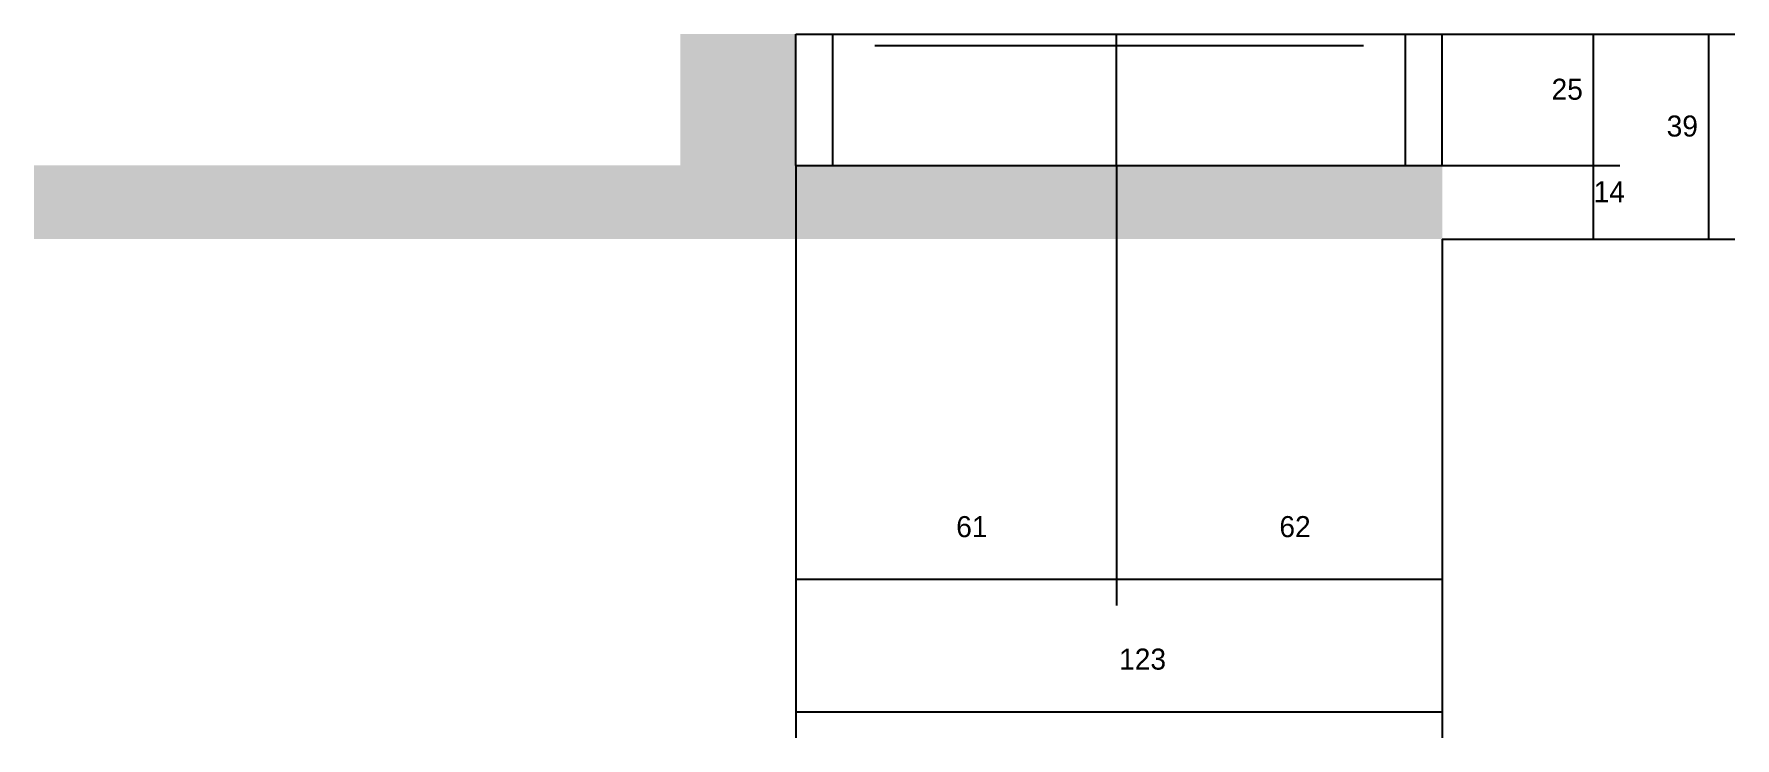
# Model space of a CAD drawing. Header units: metres. Extents: x 1002 to 2765, y -4903 to -4713.
# Drawn here: x 1001.6 to 1325.3, y -4880.8 to -4746.9 of the extents above; entities that cross this region are included whole.
import ezdxf

# ---------------------------------------------------------------- set-up
doc = ezdxf.new("R2010")
doc.units = ezdxf.units.M
for name, color, linetype in [('COTA', 241, 'Continuous'), ('Painéis', 200, 'Continuous'), ('SARR_2.2x7', 40, 'Continuous')]:
    doc.layers.add(name, color=color, linetype=linetype)

msp = doc.modelspace()

# ---------------------------------------------------------------- texts
at = {"layer": 'COTA'}
for s, p in [('25', (1290.4, -4759.4)), ('39', (1312.3, -4766.4)), ('14', (1298.4, -4778.9)), ('61', (1177.1, -4842.6)), ('62', (1238.6, -4842.6)), ('123', (1208.1, -4867.8))]:
    msp.add_text(s, height=4, dxfattribs=at).set_placement(p)

# ---------------------------------------------------------------- hatches: boundary and pattern name
at = {"layer": 'COTA'}
h = msp.add_hatch(dxfattribs=at)
h.set_pattern_fill('AR-CONC', scale=0.03)
h.paths.add_polyline_path([(1146.6, -4746.9), (1124.6, -4746.9), (1124.6, -4771.9), (1001.6, -4771.9), (1001.6, -4785.9), (1269.6, -4785.9), (1269.6, -4771.9), (1146.6, -4771.9)])

# ---------------------------------------------------------------- linework, layer by layer
for p, q in [((1269.6, -4746.9), (1303.4, -4746.9)), ((1269.6, -4746.9), (1325.3, -4746.9)), ((1298.4, -4771.9), (1298.4, -4746.9)), ((1320.3, -4785.9), (1320.3, -4746.9)), ((1146.6, -4771.9), (1146.6, -4855.6)), ((1146.6, -4771.9), (1146.6, -4880.8)), ((1207.6, -4771.9), (1207.6, -4855.6)), ((1207.6, -4771.9), (1207.6, -4855.6)), ((1269.6, -4771.9), (1303.4, -4771.9)), ((1269.6, -4771.9), (1303.4, -4771.9)), ((1298.4, -4785.9), (1298.4, -4771.9)), ((1269.6, -4785.9), (1269.6, -4855.6)), ((1269.6, -4785.9), (1269.6, -4880.8)), ((1269.6, -4785.9), (1303.4, -4785.9)), ((1269.6, -4785.9), (1325.3, -4785.9)), ((1146.6, -4850.6), (1207.6, -4850.6)), ((1207.6, -4850.6), (1269.6, -4850.6)), ((1146.6, -4875.8), (1269.6, -4875.8))]:
    msp.add_line(p, q, dxfattribs=at)
at = {"layer": 'Painéis'}
for p, q in [((1146.6, -4746.9), (1269.6, -4746.9)), ((1146.6, -4771.9), (1146.6, -4746.9)), ((1207.6, -4771.9), (1207.6, -4746.9)), ((1269.6, -4771.9), (1269.6, -4746.9)), ((1146.6, -4771.9), (1269.6, -4771.9))]:
    msp.add_line(p, q, dxfattribs=at)
at = {"layer": 'SARR_2.2x7'}
for p, q in [((1153.6, -4771.9), (1153.6, -4746.9)), ((1262.6, -4771.9), (1262.6, -4746.9)), ((1161.6, -4749.1), (1207.6, -4749.1)), ((1207.6, -4749.1), (1254.6, -4749.1))]:
    msp.add_line(p, q, dxfattribs=at)

msp.set_redraw_order([(e.dxf.handle, doc.entitydb.next_handle()) for e in msp.query("TEXT MTEXT ATTDEF DIMENSION ARC_DIMENSION")])  # texts and dimensions are drawn at this point

doc.saveas('drawing.dxf')
